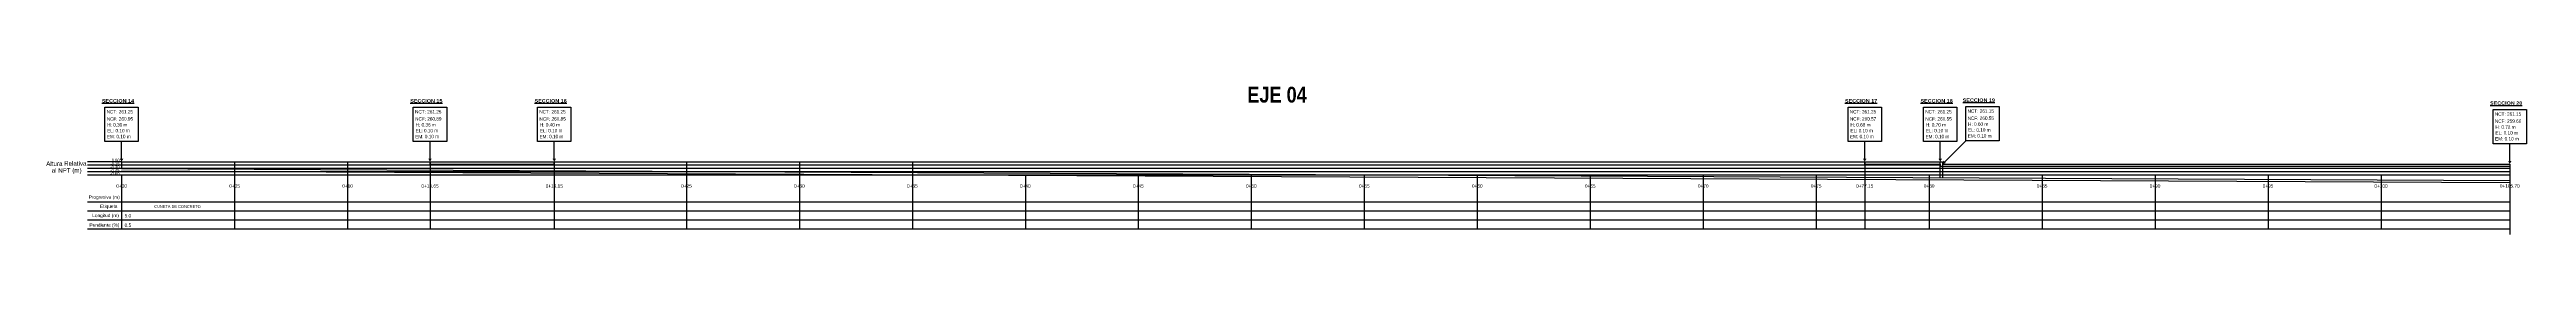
# Model space of a CAD drawing. Header units: millimetres. Extents: x 2085 to 2236, y 1365 to 1444.
# Drawn here: x 2085.2 to 2194.8, y 1408.1 to 1414.7 of the extents above; entities that cross this region are included whole.
import ezdxf
from ezdxf.enums import TextEntityAlignment as Align

# ---------------------------------------------------------------- set-up
doc = ezdxf.new("R2010")
doc.units = ezdxf.units.MM
for name, color, linetype, lineweight in [('A-AREA-IDEN', 7, 'Continuous', 5), ('CUNETAS', 5, 'Continuous', 0), ('TEXTO', 255, 'Continuous', 5)]:
    doc.layers.add(name, color=color, linetype=linetype, lineweight=lineweight)
for name, color, linetype in [('ANNOTATION', 7, 'Continuous'), ('ANNOTATION_TABLE', 254, 'Continuous'), ('GRID_TEXT', 7, 'Continuous')]:
    doc.layers.add(name, color=color, linetype=linetype)
doc.styles.add('Arial', font='arial.ttf', dxfattribs={"height": 2})
doc.styles.add('ARIAL NARROW', font='ARIALN.TTF')
doc.styles.add('MtXpl_Arial_Black', font='')
doc.styles.add('MtXpl_Arial_Narrow', font='ARIALNB.TTF')
doc.styles.add('NP25', font='arial.ttf', dxfattribs={"height": 0.075})
doc.styles.get("Standard").update_dxf_attribs({"font": 'arial.ttf'})
doc.styles.add('Swis721 Cn BT', font='swissc.ttf')
doc.styles.get('MtXpl_Arial_Black').set_extended_font_data('Arial Black')

msp = doc.modelspace()

# ---------------------------------------------------------------- hatches: boundary and pattern name
at = {"lineweight": -3}
h = msp.add_hatch(color=256, dxfattribs=at)
h.dxf.hatch_style = 1
h.paths.add_polyline_path([(2088.429, 1411.5), (2088.274, 1411.5), (2088.352, 1411.363)])
h = msp.add_hatch(color=256, dxfattribs=at)
h.dxf.hatch_style = 1
h.paths.add_polyline_path([(2102.079, 1411.5), (2101.924, 1411.5), (2102.002, 1411.363)])
h = msp.add_hatch(color=256, dxfattribs=at)
h.dxf.hatch_style = 1
h.paths.add_polyline_path([(2107.579, 1411.5), (2107.424, 1411.5), (2107.502, 1411.363)])
h = msp.add_hatch(color=256, dxfattribs=at)
h.dxf.hatch_style = 1
h.paths.add_polyline_path([(2165.579, 1411.5), (2165.424, 1411.5), (2165.502, 1411.363)])
h = msp.add_hatch(color=256, dxfattribs=at)
h.dxf.hatch_style = 1
h.paths.add_polyline_path([(2168.922, 1411.5), (2168.767, 1411.5), (2168.845, 1411.363)])
h = msp.add_hatch(color=256, dxfattribs=at)
h.dxf.hatch_style = 1
h.paths.add_polyline_path([(2169.093, 1411.305), (2168.984, 1411.414), (2168.941, 1411.263)])
h = msp.add_hatch(color=256, dxfattribs=at)
h.dxf.hatch_style = 1
h.paths.add_polyline_path([(2194.129, 1411.399), (2193.975, 1411.399), (2194.052, 1411.262)])

# ---------------------------------------------------------------- linework, layer by layer
at = {"color": 9, "lineweight": -3}
for p, q in [((2088.352, 1411.49), (2088.352, 1412.266)), ((2102.002, 1411.49), (2102.002, 1412.266)), ((2107.502, 1411.49), (2107.502, 1412.266)), ((2165.502, 1411.49), (2165.502, 1412.266)), ((2168.845, 1411.49), (2168.845, 1412.266)), ((2168.942, 1411.263), (2169.975, 1412.297)), ((2194.052, 1411.389), (2194.052, 1412.165)), ((2088.352, 1411.363), (2086.845, 1411.363)), ((2168.842, 1411.213), (2086.845, 1411.213)), ((2088.352, 1411.213), (2086.845, 1411.213)), ((2194.052, 1411.063), (2086.845, 1411.063)), ((2088.352, 1411.063), (2086.845, 1411.063)), ((2194.052, 1410.913), (2086.845, 1410.913)), ((2088.352, 1410.913), (2087.093, 1410.913)), ((2093.352, 1411.363), (2093.352, 1410.763)), ((2098.352, 1411.363), (2098.352, 1410.763)), ((2102.002, 1411.363), (2102.002, 1410.763)), ((2107.502, 1411.363), (2107.502, 1410.763)), ((2113.352, 1411.363), (2113.352, 1410.763)), ((2118.352, 1411.363), (2118.352, 1410.763)), ((2123.352, 1411.363), (2123.352, 1410.763)), ((2165.502, 1411.363), (2165.502, 1410.763)), ((2194.052, 1411.263), (2194.052, 1410.535)), ((2194.052, 1410.763), (2086.845, 1410.763)), ((2088.352, 1410.763), (2087.093, 1410.763)), ((2088.352, 1410.763), (2088.352, 1408.363)), ((2088.352, 1410.763), (2088.352, 1408.363)), ((2093.352, 1410.763), (2093.352, 1408.363)), ((2098.352, 1410.763), (2098.352, 1408.363)), ((2102.002, 1410.763), (2102.002, 1408.363)), ((2107.502, 1410.763), (2107.502, 1408.363)), ((2113.352, 1410.763), (2113.352, 1408.363)), ((2118.352, 1410.763), (2118.352, 1408.363)), ((2123.352, 1410.763), (2123.352, 1408.363)), ((2128.352, 1410.763), (2128.352, 1408.363)), ((2133.352, 1410.763), (2133.352, 1408.363)), ((2138.352, 1410.763), (2138.352, 1408.363)), ((2143.352, 1410.763), (2143.352, 1408.363)), ((2148.352, 1410.763), (2148.352, 1408.363)), ((2153.352, 1410.763), (2153.352, 1408.363)), ((2158.352, 1410.763), (2158.352, 1408.363)), ((2163.352, 1410.763), (2163.352, 1408.363)), ((2165.502, 1410.763), (2165.502, 1408.363)), ((2168.352, 1410.763), (2168.352, 1408.363)), ((2173.352, 1410.763), (2173.352, 1408.363)), ((2178.352, 1410.763), (2178.352, 1408.363)), ((2183.352, 1410.763), (2183.352, 1408.363)), ((2188.352, 1410.763), (2188.352, 1408.363)), ((2194.051, 1410.535), (2194.051, 1408.135)), ((2194.051, 1409.563), (2086.845, 1409.563)), ((2194.051, 1409.563), (2086.845, 1409.563)), ((2194.051, 1409.163), (2086.845, 1409.163)), ((2194.051, 1409.163), (2086.845, 1409.163)), ((2194.051, 1408.763), (2086.845, 1408.763)), ((2194.051, 1408.763), (2086.845, 1408.763)), ((2194.051, 1408.363), (2086.845, 1408.363)), ((2194.051, 1408.363), (2086.845, 1408.363))]:
    msp.add_line(p, q, dxfattribs=at)
at = {"color": 6, "lineweight": 30}
for p, q in [((2088.351, 1410.963), (2194.051, 1410.435)), ((2088.352, 1411.063), (2194.052, 1410.535))]:
    msp.add_line(p, q, dxfattribs=at)
at = {"color": 1, "lineweight": 30}
for p, q in [((2168.842, 1410.661), (2168.842, 1411.363)), ((2168.942, 1411.263), (2168.942, 1410.66))]:
    msp.add_line(p, q, dxfattribs=at)
at = {"color": 84, "lineweight": 30}
for p, q in [((2168.842, 1411.263), (2168.842, 1411.163)), ((2168.842, 1411.163), (2194.052, 1411.163)), ((2168.942, 1411.363), (2168.942, 1411.263)), ((2168.942, 1411.263), (2194.052, 1411.263))]:
    msp.add_line(p, q, dxfattribs=at)
at = {"lineweight": -3}
for points in [[(2087.614, 1413.79), (2089.089, 1413.79), (2089.089, 1412.266), (2087.614, 1412.266)], [(2101.264, 1413.79), (2102.74, 1413.79), (2102.74, 1412.266), (2101.264, 1412.266)], [(2106.764, 1413.79), (2108.24, 1413.79), (2108.24, 1412.266), (2106.764, 1412.266)], [(2164.764, 1413.79), (2166.24, 1413.79), (2166.24, 1412.266), (2164.764, 1412.266)], [(2168.107, 1413.79), (2169.582, 1413.79), (2169.582, 1412.266), (2168.107, 1412.266)], [(2169.975, 1413.82), (2171.451, 1413.82), (2171.451, 1412.297), (2169.975, 1412.297)], [(2193.314, 1413.689), (2194.79, 1413.689), (2194.79, 1412.165), (2193.314, 1412.165)]]:
    msp.add_lwpolyline(points, close=True, dxfattribs=at)
at = {"layer": 'CUNETAS', "color": 5, "lineweight": 30}
for p, q in [((2088.352, 1411.363), (2102.002, 1411.363)), ((2107.502, 1411.363), (2165.502, 1411.363))]:
    msp.add_line(p, q, dxfattribs=at)
at = {"layer": 'CUNETAS', "color": 1, "lineweight": 30}
msp.add_line((2088.352, 1411.363), (2088.352, 1411.063), dxfattribs=at)
at = {"layer": 'CUNETAS', "color": 84, "lineweight": 30}
for p, q in [((2102.002, 1411.263), (2102.002, 1411.363)), ((2107.502, 1411.263), (2107.502, 1411.363)), ((2165.502, 1411.263), (2165.502, 1411.363))]:
    msp.add_line(p, q, dxfattribs=at)
at = {"layer": 'CUNETAS', "color": 84, "lineweight": 30, "flags": 128}
for points in [[(2102.002, 1411.363), (2107.502, 1411.363)], [(2102.002, 1411.263), (2107.502, 1411.263)], [(2165.502, 1411.363), (2168.942, 1411.363)], [(2165.502, 1411.263), (2168.842, 1411.263)]]:
    msp.add_lwpolyline(points, dxfattribs=at)
at = {"layer": 'CUNETAS', "color": 1, "lineweight": 30, "flags": 128}
for points in [[(2102.002, 1411.363), (2102.002, 1410.995)], [(2107.502, 1411.363), (2107.502, 1410.967)], [(2165.502, 1411.363), (2165.502, 1410.677)], [(2194.052, 1411.263), (2194.052, 1410.535)]]:
    msp.add_lwpolyline(points, dxfattribs=at)

# ---------------------------------------------------------------- texts
at = {"color": 7, "lineweight": -3, "insert": (2089.796, 1409.437), "char_height": 0.125, "width": 2.42739, "attachment_point": 1, "style": 'Arial'}
msp.add_mtext('CUNETA DE CONCRETO', dxfattribs=at)
msp.add_mtext('CUNETA DE CONCRETO', dxfattribs=at)
at = {"layer": 'A-AREA-IDEN', "insert": (2138.176, 1414.692), "char_height": 0.7, "width": 3.18716, "attachment_point": 1, "style": 'MtXpl_Arial_Narrow'}
msp.add_mtext('EJE 04', dxfattribs=at)
at = {"layer": 'ANNOTATION', "lineweight": -3, "style": 'Swis721 Cn BT'}
for s, height, p in [('NCT: 261.25', 0.15, (2087.692, 1413.581)), ('NCF: 260.95', 0.15, (2087.694, 1413.266)), ('NCT: 261.25', 0.15, (2101.342, 1413.581)), ('NCF: 260.89', 0.15, (2101.345, 1413.266)), ('NCT: 261.25', 0.15, (2106.842, 1413.581)), ('NCF: 260.85', 0.15, (2106.845, 1413.266)), ('NCT: 261.25', 0.15, (2164.842, 1413.581)), ('NCF: 260.57', 0.15, (2164.845, 1413.266)), ('NCT: 261.25', 0.15, (2168.185, 1413.581)), ('NCF: 260.55', 0.15, (2168.187, 1413.266)), ('NCT: 261.15', 0.15, (2170.053, 1413.611)), ('NCF: 260.55', 0.15, (2170.056, 1413.296)), ('H: 0.60 m', 0.15, (2170.077, 1413.032)), ('NCT: 261.15', 0.15, (2193.392, 1413.48)), ('NCF: 259.66', 0.15, (2193.395, 1413.165)), ('EM: 0.10 m   ', 0.15, (2087.701, 1412.482)), ('H: 0.30 m', 0.15, (2087.715, 1413.002)), ('EL: 0.10 m   ', 0.15, (2087.717, 1412.745)), ('EM: 0.10 m   ', 0.15, (2101.351, 1412.482)), ('H: 0.36 m', 0.15, (2101.366, 1413.002)), ('EL: 0.10 m   ', 0.15, (2101.367, 1412.745)), ('EM: 0.10 m   ', 0.15, (2106.851, 1412.482)), ('H: 0.40 m', 0.15, (2106.866, 1413.002)), ('EL: 0.10 m   ', 0.15, (2106.867, 1412.745)), ('EM: 0.10 m   ', 0.15, (2164.851, 1412.482)), ('H: 0.68 m', 0.15, (2164.866, 1413.002)), ('EL: 0.10 m   ', 0.15, (2164.867, 1412.745)), ('EM: 0.10 m   ', 0.15, (2168.194, 1412.482)), ('H: 0.70 m', 0.15, (2168.208, 1413.002)), ('EL: 0.10 m   ', 0.15, (2168.21, 1412.745)), ('EM: 0.10 m   ', 0.15, (2170.062, 1412.512)), ('EL: 0.10 m   ', 0.15, (2170.078, 1412.775)), ('EM: 0.10 m   ', 0.15, (2193.401, 1412.381)), ('H: 0.72 m', 0.15, (2193.416, 1412.901)), ('EL: 0.10 m   ', 0.15, (2193.417, 1412.644)), ('-0.45', 0.13, (2087.849, 1410.981)), ('-0.30', 0.13, (2087.852, 1411.128)), ('-0.15', 0.13, (2087.854, 1411.274)), (' 0.00', 0.13, (2087.866, 1411.429)), ('-0.60', 0.13, (2087.849, 1410.831))]:
    msp.add_text(s, height=height, rotation=0.15, dxfattribs=at).set_placement(p, align=Align.MIDDLE_LEFT)
at = {"layer": 'ANNOTATION_TABLE', "color": 7, "lineweight": -3, "style": 'NP25'}
for s, p in [('Progresiva (m)', (2088.27, 1409.795)), ('Progresiva (m)', (2088.27, 1409.795)), ('Longitud (m)', (2088.231, 1408.981)), ('Longitud (m)', (2088.231, 1408.981)), ('Etiqueta', (2088.168, 1409.39)), ('Etiqueta', (2088.168, 1409.39)), ('5.0', (2088.776, 1408.966)), ('5.0', (2088.776, 1408.966)), ('Pendiente (%%%)', (2088.256, 1408.556)), ('Pendiente (%%%)', (2088.256, 1408.556)), ('0.5', (2088.776, 1408.547)), ('0.5', (2088.776, 1408.547))]:
    msp.add_text(s, height=0.15, rotation=0.1, dxfattribs=at).set_placement(p, align=Align.MIDDLE_RIGHT)
at = {"layer": 'GRID_TEXT', "lineweight": -3, "style": 'ARIAL NARROW'}
for s, p in [('Altura Relativa', (2085.908, 1411.123)), ('al NPT (m)', (2085.921, 1410.819))]:
    msp.add_text(s, height=0.2, rotation=0.4, dxfattribs=at).set_placement(p, align=Align.BOTTOM_CENTER)
at = {"layer": 'GRID_TEXT', "color": 7, "lineweight": -3}
for s, p in [('0+00', (2088.352, 1410.363)), ('0+00', (2088.352, 1410.363)), ('0+05', (2093.352, 1410.363)), ('0+10', (2098.352, 1410.363)), ('0+13.65', (2102.002, 1410.363)), ('0+19.15', (2107.502, 1410.363)), ('0+25', (2113.352, 1410.363)), ('0+30', (2118.352, 1410.363)), ('0+35', (2123.352, 1410.363)), ('0+40', (2128.352, 1410.363)), ('0+45', (2133.352, 1410.363)), ('0+50', (2138.352, 1410.363)), ('0+55', (2143.352, 1410.363)), ('0+60', (2148.352, 1410.363)), ('0+65', (2153.352, 1410.363)), ('0+70', (2158.352, 1410.363)), ('0+75', (2163.352, 1410.363)), ('0+77.15', (2165.502, 1410.363)), ('0+80', (2168.352, 1410.363)), ('0+85', (2173.352, 1410.363)), ('0+90', (2178.352, 1410.363)), ('0+95', (2183.352, 1410.363)), ('0+100', (2188.352, 1410.363)), ('0+105.70', (2194.051, 1410.363))]:
    msp.add_text(s, height=0.15, dxfattribs=at).set_placement(p, align=Align.TOP_CENTER)
at = {"layer": 'TEXTO', "color": 18, "lineweight": -3, "true_color": 0x000000, "style": 'MtXpl_Arial_Black'}
for s, p in [('%%USECCION 14', (2087.478, 1413.992)), ('%%USECCION 15', (2101.128, 1413.992)), ('%%USECCION 16', (2106.628, 1413.992)), ('%%USECCION 17', (2164.628, 1413.992)), ('%%USECCION 18', (2167.971, 1413.992)), ('%%USECCION 19', (2169.839, 1414.022)), ('%%USECCION 20', (2193.178, 1413.891))]:
    msp.add_text(s, height=0.15, dxfattribs=at).set_placement(p)

doc.saveas('drawing.dxf')
